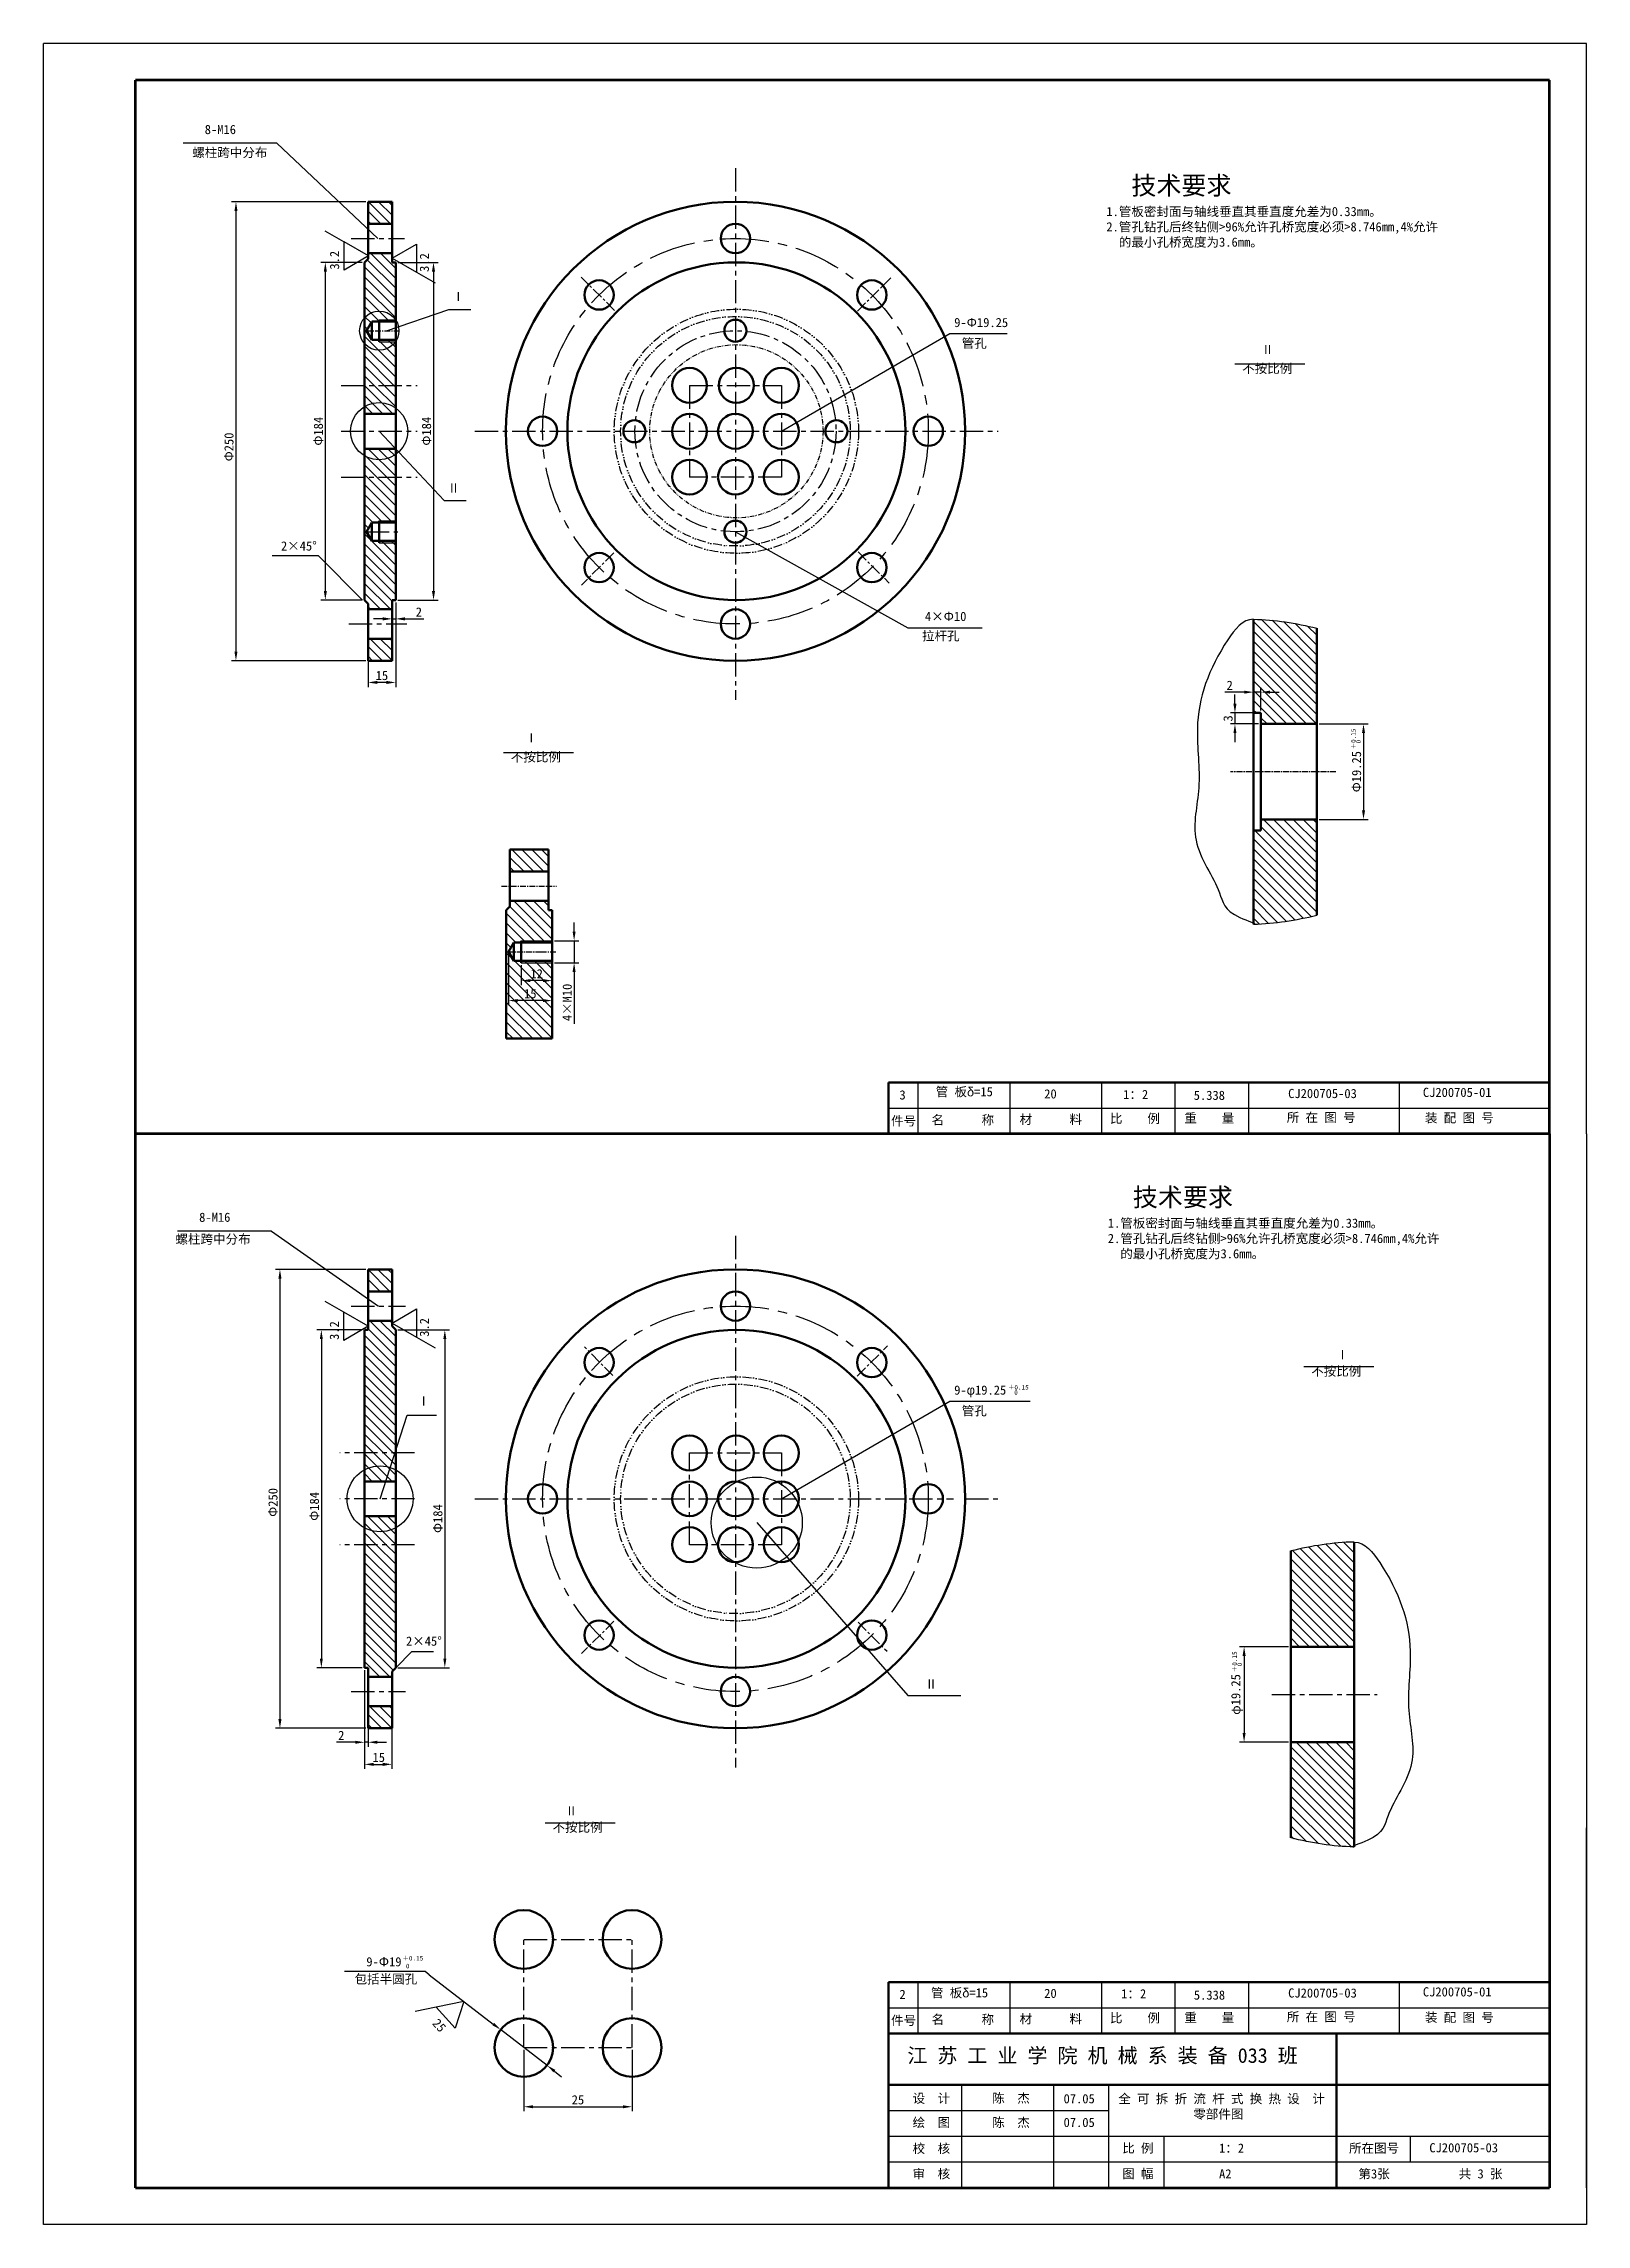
# Model space of a CAD drawing. Header units: millimetres. Extents: x 3555 to 4395, y -770 to -176.
# Drawn here: x 3555 to 3975, y -770 to -176 of the extents above; entities that cross this region are included whole.
import ezdxf

# ---------------------------------------------------------------- set-up
doc = ezdxf.new("R2010")
doc.units = ezdxf.units.MM
doc.linetypes.add('ACAD_ISO12W100', pattern=[21, 12, -3, 0, -3, 0, -3])
doc.linetypes.add('CENTER', pattern=[50.8, 31.75, -6.35, 6.35, -6.35])
for name, color, linetype in [('中心线', 5, 'CENTER'), ('剖面线', 3, 'Continuous'), ('双点画', 183, 'ACAD_ISO12W100'), ('图层1', 7, 'Continuous'), ('标注', 2, 'Continuous'), ('细实线', 212, 'Continuous')]:
    doc.layers.add(name, color=color, linetype=linetype)
for name, color, linetype, lineweight in [('外矿现', 71, 'Continuous', 100), ('粗实线', 4, 'Continuous', 50), ('轮廓线', 1, 'Continuous', 50)]:
    doc.layers.add(name, color=color, linetype=linetype, lineweight=lineweight)
doc.styles.get("Standard").update_dxf_attribs({"font": 'SimSun.ttf'})
doc.dimstyles.new('ISO-25', dxfattribs={"dimtxt": 2.5, "dimasz": 2.5, "dimexe": 1.25, "dimexo": 0.625, "dimtad": 1, "dimtxsty": 'Standard', "dimcen": 2.5, "dimadec": 0, "dimazin": 0, "dimtfac": 1, "dimtmove": 0, "dimatfit": 3, "dimfxl": 0, "dimarcsym": 0})

msp = doc.modelspace()

# ---------------------------------------------------------------- texts
at = {"layer": '标注', "ltscale": 0.2, "attachment_point": 1}
for s, insert, char_height, width in [('{\\fSimSun|b0|i0|c134|p2;8-M16}', (3598.429, -197.916), 2.5, 39.51934), ('           {\\fSimSun|b0|i0|c134|p2;螺柱跨中分布}', (3576.323, -204.19), 2.5, 57.02222), ('  技术要求\\P{\\H0.5x;1.管板密封面与轴线垂直其垂直度允差为0.33mm。\\P2.管孔钻孔后终钻侧>96%允许孔桥宽度必须>8.746mm,4%允许\\P  的最小孔桥宽度为3.6mm。}', (3843.89, -211.917), 5, 138.4201), ('{\\fSimSun|b0|i0|c134|p2;\u3000\u3000Ⅰ}', (3658.933, -243.414), 2.5, 33.58), ('9-{\\fArial|b0|i0|c161|p32;Φ}19.25', (3802.463, -250.486), 2.5, 23.93333), ('{\\fSimSun|b0|i0|c134|p2; 管孔}', (3802.816, -256.13), 2.5, 23.93333), ('{\\fSimSun|b0|i0|c134|p2;  Ⅱ}', (3661.084, -295.574), 2.5, 33.58), ('2×45°', (3619.183, -311.354), 2.5, 12.25362), (' 4×{\\fArial|b0|i0|c161|p32;Φ}10', (3792.801, -330.545), 2.5, 15.4537), ('{\\fSimSun|b0|i0|c134|p2;拉杆孔}', (3793.702, -335.832), 2.5, 15.4537), ('{\\fSimSun|b0|i0|c134|p2;\u3000\u3000Ⅰ}', (3678.81, -363.597), 2.5, 15.4537), ('{\\fSimSun|b0|i0|c134|p2;不按比例}', (3681.761, -368.829), 2.5, 15.4537), ('{\\fSimSun|b0|i0|c134|p2; 3}', (3785.859, -460.871), 2.5, 5.4871), ('{\\fSimSun|b0|i0|c134|p2;管 板\\fArial|b0|i0|c161|p32;δ\\fSimSun|b0|i0|c134|p2;=15}', (3797.429, -460.01), 2.5, 19.55797), ('{\\fSimSun|b0|i0|c134|p2;    20}', (3820.164, -460.591), 2.5, 19.55797), ('{\\fSimSun|b0|i0|c134|p2;1：2}', (3848.469, -460.763), 2.5, 19.55797), ('{\\fSimSun|b0|i0|c134|p2;5.338}', (3867.676, -460.983), 2.5, 19.55797), ('   CJ200705-03', (3888.278, -460.49), 2.5, 28.55729), ('{\\fSimSun|b0|i0|c134|p2; CJ200705-01}', (3928.36, -460.186), 2.5, 28.55729), ('{\\fSimSun|b0|i0|c134|p2;件号}', (3785.287, -467.96), 2.5, 19.55797), ('{\\fSimSun|b0|i0|c134|p2; 名      称}', (3794.602, -467.688), 2.5, 19.55797), ('{\\fSimSun|b0|i0|c134|p2;材      料}', (3820.251, -467.536), 2.5, 19.55797), ('{\\fSimSun|b0|i0|c134|p2;比    例}', (3844.871, -467.287), 2.5, 19.55797), ('{\\fSimSun|b0|i0|c134|p2;重    量}', (3865.106, -467.178), 2.5, 19.55797), ('{\\fSimSun|b0|i0|c134|p2;    所 在 图 号}', (3886.205, -466.991), 2.5, 28.55729), ('{\\fSimSun|b0|i0|c134|p2;装 配 图 号}', (3930.631, -467.125), 2.5, 28.55729), ('  {\\fSimSun|b0|i0|c134|p2;技术要求\\P\\H0.5x;1.管板密封面与轴线垂直其垂直度允差为0.33mm。\\P2.管孔钻孔后终钻侧>96%允许孔桥宽度必须>8.746mm,4%允许\\P  的最小孔桥宽度为3.6mm。}', (3844.284, -487.47), 5, 138.4201), ('{\\fSimSun|b0|i0|c134|p2;8-M16}', (3596.908, -494.196), 2.5, 39.51934), ('           {\\fSimSun|b0|i0|c134|p2;螺柱跨中分布}', (3571.756, -500.147), 2.5, 57.02222), ('{\\fSimSun|b0|i0|c134|p2;\u3000\u3000Ⅰ}', (3899.655, -531.634), 2.5, 33.58), ('{\\fSimSun|b0|i0|c134|p2;不按比例}', (3899.655, -536.134), 2.5, 17.699), ('Ⅰ', (3656.305, -544.238), 2.5, 14.90948), ('{\\fSimSun|b0|i0|c134|p2;9-\\fArial|b0|i0|c161|p32;φ\\fSimSun|b0|i0|c134|p2;19.25}', (3802.463, -541.274), 2.5, 23.93333), ('{\\fSimSun|b0|i0|c134|p2;\\H0.5x;＋0.15}', (3817.101, -541.122), 2.5, 8.67778), ('{\\fSimSun|b0|i0|c134|p2; 0}', (3817.831, -542.511), 1.25, 4.93388), ('{\\fSimSun|b0|i0|c134|p2; 管孔}', (3802.816, -546.918), 2.5, 14.57778), ('2×45°', (3653.221, -609.661), 2.5, 12.25362), ('{\\fSimSun|b0|i0|c134|p2; Ⅱ}', (3792.801, -621.333), 2.5, 14.57778), ('{\\fSimSun|b0|i0|c134|p2;  Ⅱ}', (3693.123, -655.87), 2.5, 33.58), ('{\\fSimSun|b0|i0|c134|p2;不按比例}', (3693.123, -660.37), 2.5, 17.699), ('9-{\\fArial|b0|i0|c161|p32;Φ}19', (3642.42, -696.993), 2.5, 31.40715), ('{\\fSimSun|b0|i0|c134|p2;\\H0.5x;＋0.15}', (3652.273, -696.64), 2.5, 8.67778), ('{\\fSimSun|b0|i0|c134|p2; 0}', (3652.228, -698.77), 1.25, 4.93388), ('{\\fSimSun|b0|i0|c134|p2;包括半圆孔}', (3639.222, -701.681), 2.5, 28.56119), ('{\\fSimSun|b0|i0|c134|p2; 2}', (3785.859, -705.871), 2.5, 5.4871), ('{\\fSimSun|b0|i0|c134|p2;管 板\\fArial|b0|i0|c161|p32;δ\\fSimSun|b0|i0|c134|p2;=15}', (3796.141, -705.438), 2.5, 19.55797), ('{\\fSimSun|b0|i0|c134|p2;    20}', (3820.164, -705.591), 2.5, 19.46255), ('{\\fSimSun|b0|i0|c134|p2;1：2}', (3847.924, -705.715), 2.5, 19.46255), ('{\\fSimSun|b0|i0|c134|p2;5.338}', (3867.716, -706.059), 2.5, 19.46255), ('{\\fSimSun|b0|i0|c134|p2;   CJ200705-03}', (3888.278, -705.49), 2.5, 28.55729), ('{\\fSimSun|b0|i0|c134|p2; CJ200705-01}', (3928.36, -705.186), 2.5, 32.34526), ('{\\fSimSun|b0|i0|c134|p2;件号}', (3785.287, -712.96), 2.5, 10.06667), ('{\\fSimSun|b0|i0|c134|p2; 名      称}', (3794.602, -712.688), 2.5, 20.22861), ('{\\fSimSun|b0|i0|c134|p2;材      料}', (3820.251, -712.536), 2.5, 19.897), ('{\\fSimSun|b0|i0|c134|p2;比    例}', (3844.871, -712.287), 2.5, 19.46255), ('{\\fSimSun|b0|i0|c134|p2;重    量}', (3865.106, -712.178), 2.5, 19.46255), ('{\\fSimSun|b0|i0|c134|p2;    所 在 图 号}', (3886.205, -711.991), 2.5, 28.55729), ('{\\fSimSun|b0|i0|c134|p2;装 配 图 号}', (3930.631, -712.125), 2.5, 28.86012), ('{\\fSimSun|b0|i0|c134|p2; CJ200705-03}', (3930.117, -747.648), 2.5, 31.61444)]:
    msp.add_mtext(s, dxfattribs=dict(at, insert=insert, char_height=char_height, width=width))
for s, insert, char_height, width, rotation in [('3.2', (3632.509, -237.329), 2.5, 18.12222, 90), ('3.2', (3656.965, -237.954), 2.5, 14.57778, 90), ('{\\fSimSun|b0|i0|c134|p2;\\H0.5x;＋0.15}', (3910.51, -367.999), 2.5, 8.67778, 90), ('{\\fSimSun|b0|i0|c134|p2; 0}', (3911.892, -367.38), 1.25, 4.93388, 90), ('3.2', (3632.441, -528.862), 2.5, 18.12222, 90), ('3.2', (3656.965, -528.01), 2.5, 14.57778, 90), ('{\\fSimSun|b0|i0|c134|p2;\\H0.5x;＋0.15}', (3878.167, -619.351), 2.5, 8.67778, 90), ('{\\fSimSun|b0|i0|c134|p2; 0}', (3879.549, -618.731), 1.25, 4.93388, 90), ('{\\fSimSun|b0|i0|c134|p2;25}', (3662.076, -713.472), 2.5, 5.38912, 312)]:
    msp.add_mtext(s, dxfattribs=dict(at, insert=insert, char_height=char_height, width=width, rotation=rotation))
at = {"layer": '标注', "char_height": 2.5, "attachment_point": 1}
for s, insert, width in [('{\\fSimSun|b0|i0|c134|p2;  Ⅱ}', (3882.693, -257.827), 33.58), ('{\\fSimSun|b0|i0|c134|p2;不按比例}', (3880.864, -263.015), 17.699), ('{\\fSimSun|b0|i0|c134|p2;\\H1.6x;江 苏 工 业 学 院 机 械 系 装 备 033 班    }', (3789.705, -721.773), 116.12963), ('{\\fSimSun|b0|i0|c134|p2;设  计}', (3791.148, -734.178), 20), ('{\\fSimSun|b0|i0|c134|p2;陈  杰}', (3812.822, -734.127), 25), ('{\\fSimSun|b0|i0|c134|p2;07.05}', (3832.244, -734.293), 15), ('{\\fSimSun|b0|i0|c134|p2;全 可 拆 折 流 杆 式 换 热 设  计 \\P            零部件图}', (3847.15, -734.293), 59.42006), ('{\\fSimSun|b0|i0|c134|p2;绘  图}', (3791.148, -740.754), 15.67778), ('{\\fSimSun|b0|i0|c134|p2;陈  杰}', (3812.822, -740.753), 13.601), ('{\\fSimSun|b0|i0|c134|p2;07.05}', (3832.244, -740.753), 9.524), ('{\\fSimSun|b0|i0|c134|p2;校  核}', (3791.148, -747.842), 25.79167), ('{\\fSimSun|b0|i0|c134|p2;比 例}', (3848.212, -747.753), 8.96), ('{\\fSimSun|b0|i0|c134|p2;1：2}', (3874.57, -747.753), 20.61894), ('{\\fSimSun|b0|i0|c134|p2; 所在图号}', (3908.249, -747.753), 18.32106), ('{\\fSimSun|b0|i0|c134|p2;审  核}', (3791.148, -754.754), 10.883), ('{\\fSimSun|b0|i0|c134|p2;图 幅}', (3848.212, -754.687), 15.2549), ('{\\fSimSun|b0|i0|c134|p2; 第3张}', (3910.81, -754.753), 14.176), ('A2', (3874.57, -754.753), 11.93294), ('{\\fSimSun|b0|i0|c134|p2;共 3 张}', (3939.813, -754.753), 16.53)]:
    msp.add_mtext(s, dxfattribs=dict(at, insert=insert, width=width))

# ---------------------------------------------------------------- blocks, each defined once
blk = doc.blocks.new('*D27')
at = {"layer": 'Defpoints', "color": 0, "ltscale": 0.1}
for p in [(3641.91, -526.15), (3630.18, -618.15), (3641.91, -618.15)]:
    blk.add_point(p, dxfattribs=at)
at = {"layer": '标注', "color": 0, "lineweight": -2, "ltscale": 0.1}
for p, q in [((3641.29, -526.15), (3628.93, -526.15)), ((3630.18, -528.65), (3630.18, -615.65)), ((3641.29, -618.15), (3628.93, -618.15))]:
    blk.add_line(p, q, dxfattribs=at)
at = {"layer": '标注', "color": 0, "ltscale": 0.1}
for points in [[(3629.76, -528.65), (3630.59, -528.65), (3630.18, -526.15)], [(3629.76, -615.65), (3630.59, -615.65), (3630.18, -618.15)]]:
    blk.add_solid(points, dxfattribs=at)
at = {"layer": '标注', "color": 0, "ltscale": 0.1, "insert": (3628.3, -574.21), "char_height": 2.5, "attachment_point": 5, "rotation": 90}
blk.add_mtext('Φ184', dxfattribs=at)
blk = doc.blocks.new('*D28')
at = {"layer": 'Defpoints', "color": 0, "ltscale": 0.1}
for p in [(3642.91, -509.65), (3618.9, -634.65), (3642.91, -634.65)]:
    blk.add_point(p, dxfattribs=at)
at = {"layer": '标注', "color": 0, "lineweight": -2, "ltscale": 0.1}
for p, q in [((3642.29, -509.65), (3617.65, -509.65)), ((3618.9, -512.15), (3618.9, -632.15)), ((3642.29, -634.65), (3617.65, -634.65))]:
    blk.add_line(p, q, dxfattribs=at)
at = {"layer": '标注', "color": 0, "ltscale": 0.1}
for points in [[(3618.49, -512.15), (3619.32, -512.15), (3618.9, -509.65)], [(3618.49, -632.15), (3619.32, -632.15), (3618.9, -634.65)]]:
    blk.add_solid(points, dxfattribs=at)
at = {"layer": '标注', "color": 0, "ltscale": 0.1, "insert": (3617.03, -573.12), "char_height": 2.5, "attachment_point": 5, "rotation": 90}
blk.add_mtext('Φ250', dxfattribs=at)
blk = doc.blocks.new('*D29')
at = {"layer": 'Defpoints', "color": 0, "ltscale": 0.1}
for p in [(3650.41, -526.15), (3650.41, -618.15), (3663.79, -618.15)]:
    blk.add_point(p, dxfattribs=at)
at = {"layer": '标注', "color": 0, "lineweight": -2, "ltscale": 0.1}
for p, q in [((3651.04, -526.15), (3665.04, -526.15)), ((3663.79, -528.65), (3663.79, -615.65)), ((3651.04, -618.15), (3665.04, -618.15))]:
    blk.add_line(p, q, dxfattribs=at)
at = {"layer": '标注', "color": 0, "ltscale": 0.1}
for points in [[(3663.38, -528.65), (3664.21, -528.65), (3663.79, -526.15)], [(3663.38, -615.65), (3664.21, -615.65), (3663.79, -618.15)]]:
    blk.add_solid(points, dxfattribs=at)
at = {"layer": '标注', "color": 0, "ltscale": 0.1, "insert": (3661.92, -577.54), "char_height": 2.5, "attachment_point": 5, "rotation": 90}
blk.add_mtext('Φ184', dxfattribs=at)
blk = doc.blocks.new('*D35')
at = {"layer": 'Defpoints', "color": 0, "ltscale": 0.1}
for p in [(3641.91, -618.15), (3642.91, -618.15), (3641.91, -638.45)]:
    blk.add_point(p, dxfattribs=at)
at = {"layer": '标注', "color": 0, "lineweight": -2, "ltscale": 0.1}
for p, q in [((3641.91, -618.77), (3641.91, -639.7)), ((3642.91, -618.77), (3642.91, -639.7)), ((3639.41, -638.45), (3634.29, -638.45)), ((3642.91, -638.45), (3641.91, -638.45)), ((3645.41, -638.45), (3647.91, -638.45))]:
    blk.add_line(p, q, dxfattribs=at)
at = {"layer": '标注', "color": 0, "ltscale": 0.1}
for points in [[(3639.41, -638.04), (3639.41, -638.87), (3641.91, -638.45)], [(3645.41, -638.04), (3645.41, -638.87), (3642.91, -638.45)]]:
    blk.add_solid(points, dxfattribs=at)
at = {"layer": '标注', "color": 0, "ltscale": 0.1, "insert": (3635.6, -636.58), "char_height": 2.5, "attachment_point": 5}
blk.add_mtext('2', dxfattribs=at)
blk = doc.blocks.new('*D36')
at = {"layer": 'Defpoints', "color": 0, "ltscale": 0.1}
for p in [(3894.11, -612.43), (3881.39, -638.43), (3894.11, -638.43)]:
    blk.add_point(p, dxfattribs=at)
at = {"layer": '标注', "color": 0, "lineweight": -2, "ltscale": 0.1}
for p, q in [((3893.48, -612.43), (3880.14, -612.43)), ((3881.39, -614.93), (3881.39, -635.93)), ((3893.48, -638.43), (3880.14, -638.43))]:
    blk.add_line(p, q, dxfattribs=at)
at = {"layer": '标注', "color": 0, "ltscale": 0.1}
for points in [[(3880.98, -614.93), (3881.81, -614.93), (3881.39, -612.43)], [(3880.98, -635.93), (3881.81, -635.93), (3881.39, -638.43)]]:
    blk.add_solid(points, dxfattribs=at)
at = {"layer": '标注', "color": 0, "ltscale": 0.1, "insert": (3879.47, -625.43), "char_height": 2.5, "attachment_point": 5, "rotation": 90}
blk.add_mtext('φ19.25', dxfattribs=at)
blk = doc.blocks.new('*D37')
at = {"layer": 'Defpoints', "color": 0, "ltscale": 0.1}
for p in [(3642.91, -218.86), (3606.93, -343.86), (3642.91, -343.86)]:
    blk.add_point(p, dxfattribs=at)
at = {"layer": '标注', "color": 0, "lineweight": -2, "ltscale": 0.1}
for p, q in [((3642.29, -218.86), (3605.68, -218.86)), ((3606.93, -221.36), (3606.93, -341.36)), ((3642.29, -343.86), (3605.68, -343.86))]:
    blk.add_line(p, q, dxfattribs=at)
at = {"layer": '标注', "color": 0, "ltscale": 0.1}
for points in [[(3606.51, -221.36), (3607.34, -221.36), (3606.93, -218.86)], [(3606.51, -341.36), (3607.34, -341.36), (3606.93, -343.86)]]:
    blk.add_solid(points, dxfattribs=at)
at = {"layer": '标注', "color": 0, "ltscale": 0.1, "insert": (3605.05, -285.63), "char_height": 2.5, "attachment_point": 5, "rotation": 90}
blk.add_mtext('Φ250', dxfattribs=at)
blk = doc.blocks.new('*D38')
at = {"layer": 'Defpoints', "color": 0, "ltscale": 0.1}
for p in [(3641.91, -235.36), (3631.26, -327.36), (3641.91, -327.36)]:
    blk.add_point(p, dxfattribs=at)
at = {"layer": '标注', "color": 0, "lineweight": -2, "ltscale": 0.1}
for p, q in [((3641.29, -235.36), (3630.01, -235.36)), ((3631.26, -237.86), (3631.26, -324.86)), ((3641.29, -327.36), (3630.01, -327.36))]:
    blk.add_line(p, q, dxfattribs=at)
at = {"layer": '标注', "color": 0, "ltscale": 0.1}
for points in [[(3630.85, -237.86), (3631.68, -237.86), (3631.26, -235.36)], [(3630.85, -324.86), (3631.68, -324.86), (3631.26, -327.36)]]:
    blk.add_solid(points, dxfattribs=at)
at = {"layer": '标注', "color": 0, "ltscale": 0.1, "insert": (3629.39, -281.36), "char_height": 2.5, "attachment_point": 5, "rotation": 90}
blk.add_mtext('Φ184', dxfattribs=at)
blk = doc.blocks.new('*D39')
at = {"layer": 'Defpoints', "color": 0, "ltscale": 0.1}
for p in [(3650.41, -235.36), (3650.41, -327.36), (3660.71, -327.36)]:
    blk.add_point(p, dxfattribs=at)
at = {"layer": '标注', "color": 0, "lineweight": -2, "ltscale": 0.1}
for p, q in [((3651.04, -235.36), (3661.96, -235.36)), ((3660.71, -237.86), (3660.71, -324.86)), ((3651.04, -327.36), (3661.96, -327.36))]:
    blk.add_line(p, q, dxfattribs=at)
at = {"layer": '标注', "color": 0, "ltscale": 0.1}
for points in [[(3660.29, -237.86), (3661.13, -237.86), (3660.71, -235.36)], [(3660.29, -324.86), (3661.13, -324.86), (3660.71, -327.36)]]:
    blk.add_solid(points, dxfattribs=at)
at = {"layer": '标注', "color": 0, "ltscale": 0.1, "insert": (3658.84, -281.36), "char_height": 2.5, "attachment_point": 5, "rotation": 90}
blk.add_mtext('Φ184', dxfattribs=at)
blk = doc.blocks.new('*D40')
at = {"layer": 'Defpoints', "color": 0, "ltscale": 0.1}
for p in [(3649.41, -327.36), (3650.41, -327.36), (3650.41, -332.46)]:
    blk.add_point(p, dxfattribs=at)
at = {"layer": '标注', "color": 0, "lineweight": -2, "ltscale": 0.1}
for p, q in [((3646.91, -332.46), (3644.41, -332.46)), ((3649.41, -327.98), (3649.41, -333.71)), ((3649.41, -332.46), (3650.41, -332.46)), ((3650.41, -327.98), (3650.41, -333.71)), ((3652.91, -332.46), (3658.04, -332.46))]:
    blk.add_line(p, q, dxfattribs=at)
at = {"layer": '标注', "color": 0, "ltscale": 0.1}
for points in [[(3646.91, -332.04), (3646.91, -332.88), (3649.41, -332.46)], [(3652.91, -332.04), (3652.91, -332.88), (3650.41, -332.46)]]:
    blk.add_solid(points, dxfattribs=at)
at = {"layer": '标注', "color": 0, "ltscale": 0.1, "insert": (3656.72, -330.59), "char_height": 2.5, "attachment_point": 5}
blk.add_mtext('2', dxfattribs=at)
blk = doc.blocks.new('*D41')
at = {"layer": 'Defpoints', "color": 0, "ltscale": 0.1}
for p in [(3684.56, -426.13), (3693.02, -426.13), (3684.56, -431)]:
    blk.add_point(p, dxfattribs=at)
at = {"layer": '标注', "color": 0, "lineweight": -2, "ltscale": 0.1}
for p, q in [((3684.56, -426.76), (3684.56, -432.25)), ((3693.02, -426.76), (3693.02, -432.25)), ((3690.52, -431), (3687.06, -431))]:
    blk.add_line(p, q, dxfattribs=at)
at = {"layer": '标注', "color": 0, "ltscale": 0.1}
for points in [[(3687.06, -430.58), (3687.06, -431.41), (3684.56, -431)], [(3690.52, -430.58), (3690.52, -431.41), (3693.02, -431)]]:
    blk.add_solid(points, dxfattribs=at)
at = {"layer": '标注', "color": 0, "ltscale": 0.1, "insert": (3688.79, -429.12), "char_height": 2.5, "attachment_point": 5}
blk.add_mtext('12', dxfattribs=at)
blk = doc.blocks.new('*D42')
at = {"layer": 'Defpoints', "color": 0, "ltscale": 0.1}
for p in [(3681.12, -423.13), (3693.02, -423.13), (3681.12, -436.43)]:
    blk.add_point(p, dxfattribs=at)
at = {"layer": '标注', "color": 0, "lineweight": -2, "ltscale": 0.1}
for p, q in [((3681.12, -423.76), (3681.12, -437.68)), ((3693.02, -423.76), (3693.02, -437.68)), ((3690.52, -436.43), (3683.62, -436.43))]:
    blk.add_line(p, q, dxfattribs=at)
at = {"layer": '标注', "color": 0, "ltscale": 0.1}
for points in [[(3683.62, -436.01), (3683.62, -436.84), (3681.12, -436.43)], [(3690.52, -436.01), (3690.52, -436.84), (3693.02, -436.43)]]:
    blk.add_solid(points, dxfattribs=at)
at = {"layer": '标注', "color": 0, "ltscale": 0.1, "insert": (3687.07, -434.55), "char_height": 2.5, "attachment_point": 5}
blk.add_mtext('15', dxfattribs=at)
blk = doc.blocks.new('*D43')
at = {"layer": 'Defpoints', "color": 0, "ltscale": 0.1}
for p in [(3693.02, -420.13), (3693.02, -426.13), (3698.99, -426.13)]:
    blk.add_point(p, dxfattribs=at)
at = {"layer": '标注', "color": 0, "lineweight": -2, "ltscale": 0.1}
for p, q in [((3698.99, -417.63), (3698.99, -415.13)), ((3693.65, -420.13), (3700.24, -420.13)), ((3698.99, -420.13), (3698.99, -426.13)), ((3693.65, -426.13), (3700.24, -426.13)), ((3698.99, -428.63), (3698.99, -442.74))]:
    blk.add_line(p, q, dxfattribs=at)
at = {"layer": '标注', "color": 0, "ltscale": 0.1}
for points in [[(3698.57, -417.63), (3699.4, -417.63), (3698.99, -420.13)], [(3698.57, -428.63), (3699.4, -428.63), (3698.99, -426.13)]]:
    blk.add_solid(points, dxfattribs=at)
at = {"layer": '标注', "color": 0, "ltscale": 0.1, "insert": (3697.11, -436.94), "char_height": 2.5, "attachment_point": 5, "rotation": 90}
blk.add_mtext('4×M10', dxfattribs=at)
blk = doc.blocks.new('*D50')
at = {"layer": 'Defpoints', "color": 0, "ltscale": 0.1}
for p in [(3883.93, -352.42), (3883.93, -358.08), (3885.93, -358.08)]:
    blk.add_point(p, dxfattribs=at)
at = {"layer": '标注', "color": 0, "lineweight": -2, "ltscale": 0.1}
for p, q in [((3881.43, -352.42), (3876.16, -352.42)), ((3883.93, -357.46), (3883.93, -351.17)), ((3885.93, -352.42), (3883.93, -352.42)), ((3885.93, -357.46), (3885.93, -351.17)), ((3888.43, -352.42), (3890.93, -352.42))]:
    blk.add_line(p, q, dxfattribs=at)
at = {"layer": '标注', "color": 0, "ltscale": 0.1}
for points in [[(3881.43, -352.01), (3881.43, -352.84), (3883.93, -352.42)], [(3888.43, -352.01), (3888.43, -352.84), (3885.93, -352.42)]]:
    blk.add_solid(points, dxfattribs=at)
at = {"layer": '标注', "color": 0, "ltscale": 0.1, "insert": (3877.47, -350.55), "char_height": 2.5, "attachment_point": 5}
blk.add_mtext('2', dxfattribs=at)
blk = doc.blocks.new('*D51')
at = {"layer": 'Defpoints', "color": 0, "ltscale": 0.1}
for p in [(3901.18, -361.08), (3901.18, -387.08), (3913.9, -387.08)]:
    blk.add_point(p, dxfattribs=at)
at = {"layer": '标注', "color": 0, "lineweight": -2, "ltscale": 0.1}
for p, q in [((3901.81, -361.08), (3915.15, -361.08)), ((3913.9, -363.58), (3913.9, -384.58)), ((3901.81, -387.08), (3915.15, -387.08))]:
    blk.add_line(p, q, dxfattribs=at)
at = {"layer": '标注', "color": 0, "ltscale": 0.1}
for points in [[(3913.48, -363.58), (3914.32, -363.58), (3913.9, -361.08)], [(3913.48, -384.58), (3914.32, -384.58), (3913.9, -387.08)]]:
    blk.add_solid(points, dxfattribs=at)
at = {"layer": '标注', "color": 0, "ltscale": 0.1, "insert": (3912.03, -374.08), "char_height": 2.5, "attachment_point": 5, "rotation": 90}
blk.add_mtext('Φ19.25', dxfattribs=at)
blk = doc.blocks.new('*D52')
at = {"layer": 'Defpoints', "color": 0, "ltscale": 0.1}
for p in [(3878.9, -361.08), (3885.93, -358.08), (3885.93, -361.08)]:
    blk.add_point(p, dxfattribs=at)
at = {"layer": '标注', "color": 0, "lineweight": -2, "ltscale": 0.1}
for p, q in [((3878.9, -355.58), (3878.9, -353.08)), ((3885.31, -358.08), (3877.65, -358.08)), ((3885.31, -361.08), (3877.65, -361.08)), ((3878.9, -358.08), (3878.9, -361.08)), ((3878.9, -363.58), (3878.9, -366.08))]:
    blk.add_line(p, q, dxfattribs=at)
at = {"layer": '标注', "color": 0, "ltscale": 0.1}
for points in [[(3878.48, -355.58), (3879.31, -355.58), (3878.9, -358.08)], [(3878.48, -363.58), (3879.31, -363.58), (3878.9, -361.08)]]:
    blk.add_solid(points, dxfattribs=at)
at = {"layer": '标注', "color": 0, "ltscale": 0.1, "insert": (3877.02, -359.58), "char_height": 2.5, "attachment_point": 5, "rotation": 90}
blk.add_mtext('3', dxfattribs=at)
blk = doc.blocks.new('*D55')
at = {"layer": 'Defpoints', "color": 0, "ltscale": 0.1}
for p in [(3685.3, -721.61), (3714.76, -721.61), (3714.76, -737.73)]:
    blk.add_point(p, dxfattribs=at)
at = {"layer": '标注', "color": 0, "lineweight": -2, "ltscale": 0.1}
for p, q in [((3685.3, -722.23), (3685.3, -738.98)), ((3714.76, -722.23), (3714.76, -738.98)), ((3687.8, -737.73), (3712.26, -737.73))]:
    blk.add_line(p, q, dxfattribs=at)
at = {"layer": '标注', "color": 0, "ltscale": 0.1}
for points in [[(3687.8, -737.32), (3687.8, -738.15), (3685.3, -737.73)], [(3712.26, -737.32), (3712.26, -738.15), (3714.76, -737.73)]]:
    blk.add_solid(points, dxfattribs=at)
at = {"layer": '标注', "color": 0, "ltscale": 0.1, "insert": (3700.03, -735.86), "char_height": 2.5, "attachment_point": 5}
blk.add_mtext('25', dxfattribs=at)
blk = doc.blocks.new('*D56')
at = {"layer": 'Defpoints', "color": 0, "ltscale": 0.1}
for p in [(3678.96, -716.73), (3691.64, -726.49)]:
    blk.add_point(p, dxfattribs=at)
at = {"layer": '标注', "color": 0, "lineweight": -2, "ltscale": 0.1}
for p, q in [((3659.57, -701.8), (3676.98, -715.2)), ((3691.64, -726.49), (3678.96, -716.73)), ((3693.62, -728.01), (3695.6, -729.54))]:
    blk.add_line(p, q, dxfattribs=at)
at = {"layer": '标注', "color": 0, "ltscale": 0.1}
for points in [[(3677.23, -714.87), (3676.73, -715.53), (3678.96, -716.73)], [(3693.88, -727.68), (3693.37, -728.34), (3691.64, -726.49)]]:
    blk.add_solid(points, dxfattribs=at)
blk = doc.blocks.new('*D61')
at = {"layer": 'Defpoints', "color": 0, "ltscale": 0.1}
for p in [(3641.91, -618.15), (3649.41, -620.65), (3649.41, -644.47)]:
    blk.add_point(p, dxfattribs=at)
at = {"layer": '标注', "color": 0, "lineweight": -2, "ltscale": 0.1}
for p, q in [((3641.91, -618.77), (3641.91, -645.72)), ((3649.41, -621.27), (3649.41, -645.72)), ((3644.41, -644.47), (3646.91, -644.47))]:
    blk.add_line(p, q, dxfattribs=at)
at = {"layer": '标注', "color": 0, "ltscale": 0.1}
for points in [[(3644.41, -644.05), (3644.41, -644.89), (3641.91, -644.47)], [(3646.91, -644.05), (3646.91, -644.89), (3649.41, -644.47)]]:
    blk.add_solid(points, dxfattribs=at)
at = {"layer": '标注', "color": 0, "ltscale": 0.1, "insert": (3645.8, -642.59), "char_height": 2.5, "attachment_point": 5}
blk.add_mtext('15', dxfattribs=at)
blk = doc.blocks.new('*D62')
at = {"layer": 'Defpoints', "color": 0, "ltscale": 0.1}
for p in [(3642.91, -328.36), (3650.41, -327.36), (3642.91, -349.78)]:
    blk.add_point(p, dxfattribs=at)
at = {"layer": '标注', "color": 0, "lineweight": -2, "ltscale": 0.1}
for p, q in [((3642.91, -328.98), (3642.91, -351.03)), ((3650.41, -327.98), (3650.41, -351.03)), ((3647.91, -349.78), (3645.41, -349.78))]:
    blk.add_line(p, q, dxfattribs=at)
at = {"layer": '标注', "color": 0, "ltscale": 0.1}
for points in [[(3645.41, -349.36), (3645.41, -350.19), (3642.91, -349.78)], [(3647.91, -349.36), (3647.91, -350.19), (3650.41, -349.78)]]:
    blk.add_solid(points, dxfattribs=at)
at = {"layer": '标注', "color": 0, "ltscale": 0.1, "insert": (3646.66, -347.9), "char_height": 2.5, "attachment_point": 5}
blk.add_mtext('15', dxfattribs=at)

# ---------------------------------------------------------------- dimensions: what is measured, and where the dimension line sits
at = {"layer": '标注', "ltscale": 0.2}
dim = msp.add_linear_dim(base=(3606.928, -343.858), p1=(3642.912, -218.858), p2=(3642.912, -343.858), angle=90, text='Φ250', dimstyle='ISO-25', override={"dimtxt": 2.5, "dimtoh": 1}, dxfattribs=at)
dim.commit()
dim.dimension.update_dxf_attribs({"geometry": '*D37', "text_midpoint": (3606.928, -285.63), "dimtype": 160})
for base, p1, p2, picture, middle in [((3631.262, -327.358), (3641.912, -235.358), (3641.912, -327.358), '*D38', (3629.387, -281.358)), ((3660.71, -327.358), (3650.412, -235.358), (3650.412, -327.358), '*D39', (3658.835, -281.358))]:
    dim = msp.add_linear_dim(base=base, p1=p1, p2=p2, angle=90, text='Φ184', dimstyle='ISO-25', override={"dimtoh": 1}, dxfattribs=at)
    dim.commit()
    dim.dimension.update_dxf_attribs({"geometry": picture, "text_midpoint": middle})
at = {"layer": '标注', "ltscale": 0.1}
dim = msp.add_linear_dim(base=(3642.912, -349.775), p1=(3650.412, -327.358), p2=(3642.912, -328.358), text='15', dimstyle='ISO-25', dxfattribs=at)
dim.commit()
dim.dimension.update_dxf_attribs({"geometry": '*D62', "text_midpoint": (3646.662, -347.9)})
at = {"layer": '标注', "ltscale": 0.2}
dim = msp.add_linear_dim(base=(3650.412, -332.46), p1=(3649.412, -327.358), p2=(3650.412, -327.358), text='2', dimstyle='ISO-25', override={"dimtoh": 1}, dxfattribs=at)
dim.commit()
dim.dimension.update_dxf_attribs({"geometry": '*D40', "text_midpoint": (3656.725, -330.585)})
dim = msp.add_linear_dim(base=(3883.931, -352.422), p1=(3885.931, -358.082), p2=(3883.931, -358.082), angle=180, dimstyle='ISO-25', dxfattribs=at)
dim.commit()
dim.dimension.update_dxf_attribs({"geometry": '*D50', "text_midpoint": (3877.473, -352.422), "dimtype": 160})
dim = msp.add_linear_dim(base=(3878.896, -361.082), p1=(3885.931, -358.082), p2=(3885.931, -361.082), angle=90, dimstyle='ISO-25', dxfattribs=at)
dim.commit()
dim.dimension.update_dxf_attribs({"geometry": '*D52', "text_midpoint": (3877.021, -359.582)})
for base, p1, p2, text, picture, middle in [((3913.9, -387.082), (3901.183, -361.082), (3901.183, -387.082), 'Φ19.25', '*D51', (3912.025, -374.082)), ((3881.392, -638.434), (3894.109, -612.434), (3894.109, -638.434), 'φ19.25', '*D36', (3879.469, -625.434))]:
    dim = msp.add_linear_dim(base=base, p1=p1, p2=p2, angle=90, text=text, dimstyle='ISO-25', dxfattribs=at)
    dim.commit()
    dim.dimension.update_dxf_attribs({"geometry": picture, "text_midpoint": middle})
for base, p1, p2, text, picture, middle in [((3698.988, -426.131), (3693.024, -420.131), (3693.024, -426.131), '4×M10', '*D43', (3698.988, -436.936)), ((3618.903, -634.646), (3642.912, -509.646), (3642.912, -634.646), 'Φ250', '*D28', (3618.903, -573.118)), ((3630.177, -618.146), (3641.912, -526.146), (3641.912, -618.146), 'Φ184', '*D27', (3630.177, -574.209)), ((3663.794, -618.146), (3650.412, -526.146), (3650.412, -618.146), 'Φ184', '*D29', (3663.794, -577.537))]:
    dim = msp.add_linear_dim(base=base, p1=p1, p2=p2, angle=90, text=text, dimstyle='ISO-25', dxfattribs=at)
    dim.commit()
    dim.dimension.update_dxf_attribs({"geometry": picture, "text_midpoint": middle, "dimtype": 160})
for base, p1, p2, text, picture, middle in [((3681.116, -436.426), (3693.024, -423.131), (3681.116, -423.131), '15', '*D42', (3687.07, -434.551)), ((3641.912, -638.452), (3642.912, -618.146), (3641.912, -618.146), '2', '*D35', (3635.6, -636.577)), ((3714.764, -737.734), (3685.301, -721.609), (3714.764, -721.609), '25', '*D55', (3700.032, -735.859))]:
    dim = msp.add_linear_dim(base=base, p1=p1, p2=p2, text=text, dimstyle='ISO-25', dxfattribs=at)
    dim.commit()
    dim.dimension.update_dxf_attribs({"geometry": picture, "text_midpoint": middle})
dim = msp.add_linear_dim(base=(3684.559, -430.996), p1=(3693.024, -426.131), p2=(3684.559, -426.131), text='12', dimstyle='ISO-25', dxfattribs=at)
dim.commit()
dim.dimension.update_dxf_attribs({"geometry": '*D41', "text_midpoint": (3688.792, -430.996), "dimtype": 160})
at = {"layer": '标注', "ltscale": 0.1}
dim = msp.add_linear_dim(base=(3649.412, -644.469), p1=(3641.912, -618.146), p2=(3649.412, -620.646), text='15', dimstyle='ISO-25', dxfattribs=at)
dim.commit()
dim.dimension.update_dxf_attribs({"geometry": '*D61', "text_midpoint": (3645.798, -644.469), "dimtype": 160})
at = {"layer": '标注', "ltscale": 0.2}
dim = msp.add_diameter_dim_2p(p1=(3691.64, -726.489), p2=(3678.961, -716.729), text='    ', dimstyle='ISO-25', dxfattribs=at)
dim.commit()
dim.dimension.update_dxf_attribs({"geometry": '*D56', "text_midpoint": (3662.88, -704.352), "dimtype": 163})

# ---------------------------------------------------------------- hatches: boundary and pattern name
at = {"layer": '剖面线', "ltscale": 0.2}
h = msp.add_hatch(dxfattribs=at)
h.set_pattern_fill('ANSI31', color=256, scale=0.6, angle=90, style=0)
h.paths.add_polyline_path([(3649.412, -224.858), (3649.412, -218.858), (3642.912, -218.858), (3642.912, -224.858)])
h.paths.add_polyline_path([(3650.412, -235.358), (3649.912, -235.358), (3649.412, -235.358), (3649.412, -232.858), (3642.912, -232.858), (3642.912, -233.581), (3642.98, -233.62), (3642.912, -233.659), (3642.912, -234.358), (3641.912, -235.358), (3641.912, -248.108), (3641.912, -268.858), (3650.412, -268.858), (3650.412, -267.358), (3650.412, -266.108), (3650.412, -265.608), (3650.412, -259.608), (3650.412, -259.108), (3650.412, -257.858), (3650.412, -256.966), (3645.948, -256.966), (3645.948, -256.466), (3643.948, -256.466), (3642.504, -253.966), (3643.948, -251.466), (3645.948, -251.466), (3645.948, -250.966), (3650.412, -250.966), (3650.412, -248.108), (3650.412, -247.608)])
h.paths.add_polyline_path([(3650.412, -251.466), (3650.412, -250.966), (3647.948, -250.966), (3647.948, -251.466)], flags=17)
h.paths.add_polyline_path([(3647.948, -256.966), (3647.448, -256.466), (3645.948, -256.466), (3645.948, -256.966)], flags=16)
h.paths.add_polyline_path([(3647.948, -256.966), (3647.948, -256.466), (3647.448, -256.466)], flags=16)
h.paths.add_polyline_path([(3650.412, -256.966), (3650.412, -256.466), (3647.948, -256.466), (3647.948, -256.966)], flags=17)
h = msp.add_hatch(dxfattribs=at)
h.set_pattern_fill('ANSI31', color=256, scale=0.6, angle=90, style=0)
h.paths.add_polyline_path([(3641.912, -268.858), (3641.912, -270.358), (3641.912, -276.608), (3650.412, -276.608), (3650.412, -270.358), (3650.412, -268.858)])
h = msp.add_hatch(dxfattribs=at)
h.set_pattern_fill('ANSI31', color=256, scale=0.6, angle=90, style=0)
h.paths.add_polyline_path([(3650.412, -286.108), (3641.912, -286.108), (3641.912, -291.358), (3641.912, -292.358), (3641.912, -293.858), (3650.412, -293.858), (3650.412, -292.358)])
h.paths.add_polyline_path([(3650.412, -293.858), (3641.912, -293.858), (3641.912, -314.608), (3641.912, -327.358), (3642.912, -328.358), (3642.912, -329.858), (3649.412, -329.858), (3649.412, -327.358), (3649.912, -327.358), (3650.412, -327.358), (3650.412, -315.108), (3650.412, -314.608), (3650.412, -311.738), (3645.948, -311.738), (3645.948, -311.238), (3643.948, -311.238), (3642.504, -308.738), (3643.948, -306.238), (3645.948, -306.238), (3645.948, -305.738), (3650.412, -305.738)])
h.paths.add_polyline_path([(3647.948, -305.738), (3645.948, -305.738), (3645.948, -306.238), (3647.448, -306.238)], flags=16)
h.paths.add_polyline_path([(3650.412, -305.738), (3647.948, -305.738), (3647.948, -306.238), (3650.412, -306.238)], flags=17)
h.paths.add_polyline_path([(3647.448, -311.238), (3645.948, -311.238), (3645.948, -311.738), (3647.948, -311.738)], flags=17)
h.paths.add_polyline_path([(3650.412, -311.238), (3647.948, -311.238), (3647.948, -311.738), (3650.412, -311.738)], flags=17)
h = msp.add_hatch(dxfattribs=at)
h.set_pattern_fill('ANSI31', color=256, scale=0.6, angle=90, style=0)
edge = h.paths.add_edge_path()
edge.add_spline(control_points=[(3883.931, -332.561), (3889.762, -332.659), (3895.496, -333.613), (3901.183, -334.992)], knot_values=[36.7847717, 36.7847717, 36.7847717, 36.7847717, 54.2888386, 54.2888386, 54.2888386, 54.2888386], degree=3, periodic=0)
edge.add_line((3901.183, -334.992), (3901.183, -361.082))
edge.add_line((3901.183, -361.082), (3885.931, -361.082))
edge.add_line((3885.931, -361.082), (3885.931, -360.082))
edge.add_line((3885.931, -360.082), (3885.931, -358.082))
edge.add_line((3885.931, -358.082), (3883.931, -358.082))
edge.add_line((3883.931, -358.082), (3883.931, -332.561))
edge = h.paths.add_edge_path()
edge.add_line((3883.931, -390.082), (3885.931, -390.082))
edge.add_line((3885.931, -390.082), (3885.931, -388.082))
edge.add_line((3885.931, -388.082), (3885.931, -387.082))
edge.add_line((3885.931, -387.082), (3901.183, -387.082))
edge.add_line((3901.183, -387.082), (3901.183, -413.172))
edge.add_spline(control_points=[(3901.183, -413.172), (3895.496, -414.552), (3889.762, -415.506), (3883.931, -415.604)], knot_values=[36.7847717, 36.7847717, 36.7847717, 36.7847717, 54.2888386, 54.2888386, 54.2888386, 54.2888386], degree=3, periodic=0)
edge.add_line((3883.931, -415.604), (3883.931, -390.082))
h = msp.add_hatch(dxfattribs=at)
h.set_pattern_fill('ANSI31', color=256, scale=0.6, angle=90, style=0)
h.paths.add_polyline_path([(3642.912, -337.858), (3642.912, -343.858), (3649.412, -343.858), (3649.412, -337.858)])
h = msp.add_hatch(dxfattribs=at)
h.set_pattern_fill('ANSI31', color=256, scale=0.6, angle=90, style=0)
h.paths.add_polyline_path([(3688.024, -401.283), (3692.024, -401.283), (3692.024, -395.283), (3681.524, -395.283), (3681.524, -401.283)])
h = msp.add_hatch(dxfattribs=at)
h.set_pattern_fill('ANSI31', color=256, scale=0.6, angle=90, style=0)
h.paths.add_polyline_path([(3681.524, -409.283), (3681.524, -410.783), (3680.524, -411.783), (3680.524, -424.533), (3680.524, -446.783), (3689.024, -446.783), (3691.024, -446.783), (3693.024, -446.783), (3693.024, -426.131), (3689.024, -426.131), (3684.559, -426.131), (3684.559, -425.631), (3682.559, -425.631), (3681.116, -423.131), (3682.559, -420.631), (3684.559, -420.631), (3684.559, -420.131), (3689.024, -420.131), (3693.024, -420.131), (3693.024, -411.783), (3692.024, -411.783), (3692.024, -409.283), (3690.024, -409.283), (3688.024, -409.283)])
h.paths.add_polyline_path([(3689.024, -420.631), (3693.024, -420.631), (3693.024, -420.131), (3689.024, -420.131), (3686.559, -420.131), (3686.559, -420.631)], flags=17)
h.paths.add_polyline_path([(3686.559, -426.131), (3686.059, -425.631), (3684.559, -425.631), (3684.559, -426.131)], flags=16)
h.paths.add_polyline_path([(3686.559, -426.131), (3686.559, -425.631), (3686.059, -425.631)], flags=16)
h.paths.add_polyline_path([(3686.559, -425.631), (3686.559, -426.131), (3689.024, -426.131), (3693.024, -426.131), (3693.024, -425.631), (3689.024, -425.631)], flags=17)
h = msp.add_hatch(dxfattribs=at)
h.set_pattern_fill('ANSI31', color=256, scale=0.6, angle=90, style=0)
h.paths.add_polyline_path([(3649.412, -515.646), (3649.412, -509.646), (3642.912, -509.646), (3642.912, -515.646)])
h = msp.add_hatch(dxfattribs=at)
h.set_pattern_fill('ANSI31', color=256, scale=0.6, angle=90, style=0)
h.paths.add_polyline_path([(3650.412, -526.146), (3649.412, -525.146), (3649.412, -523.646), (3642.912, -523.646), (3642.912, -526.146), (3641.912, -526.146), (3641.912, -538.396), (3641.912, -538.896), (3641.912, -559.646), (3650.412, -559.646), (3650.412, -538.896)])
h = msp.add_hatch(dxfattribs=at)
h.set_pattern_fill('ANSI31', color=256, scale=0.6, angle=90, style=0)
h.paths.add_polyline_path([(3650.412, -567.396), (3650.412, -561.146), (3650.412, -559.646), (3641.912, -559.646), (3641.912, -561.146), (3641.912, -567.396)])
h = msp.add_hatch(dxfattribs=at)
h.set_pattern_fill('ANSI31', color=256, scale=0.6, angle=90, style=0)
h.paths.add_polyline_path([(3650.412, -577.196, -0.3648036), (3641.912, -577.196), (3641.912, -583.146), (3641.912, -584.646), (3650.412, -584.646), (3650.412, -583.146)])
h.paths.add_polyline_path([(3650.412, -577.196), (3650.412, -576.896), (3641.912, -576.896), (3641.912, -577.196, 0.3648036)])
h = msp.add_hatch(dxfattribs=at)
h.set_pattern_fill('ANSI31', color=256, scale=0.6, angle=90, style=0)
h.paths.add_polyline_path([(3650.412, -584.646), (3641.912, -584.646), (3641.912, -605.396), (3641.912, -605.896), (3641.912, -618.146), (3642.412, -618.146), (3642.912, -618.146), (3642.912, -620.646), (3649.412, -620.646), (3649.412, -619.146), (3650.412, -618.146), (3650.412, -605.396)])
h = msp.add_hatch(dxfattribs=at)
h.set_pattern_fill('ANSI31', color=256, scale=0.6, angle=90, style=0)
edge = h.paths.add_edge_path()
edge.add_spline(control_points=[(3911.361, -583.912), (3905.53, -584.01), (3899.796, -584.964), (3894.109, -586.344)], knot_values=[36.7847717, 36.7847717, 36.7847717, 36.7847717, 54.2888386, 54.2888386, 54.2888386, 54.2888386], degree=3, periodic=0)
edge.add_line((3894.109, -586.344), (3894.109, -612.434))
edge.add_line((3894.109, -612.434), (3909.361, -612.434))
edge.add_line((3909.361, -612.434), (3911.361, -612.434))
edge.add_line((3911.361, -612.434), (3911.361, -609.434))
edge.add_line((3911.361, -609.434), (3911.361, -583.912))
h = msp.add_hatch(dxfattribs=at)
h.set_pattern_fill('ANSI31', color=256, scale=0.6, angle=90, style=0)
h.paths.add_polyline_path([(3642.912, -628.646), (3642.912, -634.646), (3649.412, -634.646), (3649.412, -628.646)])
h = msp.add_hatch(dxfattribs=at)
h.set_pattern_fill('ANSI31', color=256, scale=0.6, angle=90, style=0)
edge = h.paths.add_edge_path()
edge.add_line((3911.361, -641.434), (3911.361, -638.434))
edge.add_line((3911.361, -638.434), (3909.361, -638.434))
edge.add_line((3909.361, -638.434), (3894.109, -638.434))
edge.add_line((3894.109, -638.434), (3894.109, -664.524))
edge.add_spline(control_points=[(3894.109, -664.524), (3899.796, -665.903), (3905.53, -666.858), (3911.361, -666.955)], knot_values=[36.7847717, 36.7847717, 36.7847717, 36.7847717, 54.2888386, 54.2888386, 54.2888386, 54.2888386], degree=3, periodic=0)
edge.add_spline(control_points=[(3911.361, -666.955), (3910.851, -666.955), (3910.94, -666.837), (3911.361, -666.64)], knot_values=[91.9250176, 91.9250176, 91.9250176, 91.9250176, 93.4570398, 93.4570398, 93.4570398, 93.4570398], degree=3, periodic=0)
edge.add_line((3911.361, -666.64), (3911.361, -641.434))

# ---------------------------------------------------------------- linework, layer by layer
at = {"layer": '中心线', "ltscale": 0.2}
for p, q in [((3742.912, -209.685), (3742.912, -354.553)), ((3638.298, -228.858), (3652.845, -228.858)), ((3635.564, -268.858), (3656.222, -268.858)), ((3730.412, -268.858), (3755.412, -268.858)), ((3730.412, -268.858), (3730.412, -293.858)), ((3755.412, -268.858), (3755.412, -293.858)), ((3635.564, -281.358), (3656.222, -281.358)), ((3671.938, -281.358), (3814.393, -281.358)), ((3635.564, -293.858), (3656.222, -293.858)), ((3755.412, -293.858), (3730.412, -293.858)), ((3642.326, -308.738), (3651.003, -308.738)), ((3637.626, -333.858), (3653.404, -333.858)), ((3742.912, -500.473), (3742.912, -645.341)), ((3638.265, -519.646), (3653.129, -519.646)), ((3655.58, -559.646), (3635.219, -559.646)), ((3730.412, -559.646), (3755.412, -559.646)), ((3730.412, -584.646), (3730.412, -559.646)), ((3755.412, -559.646), (3755.412, -584.646)), ((3655.58, -572.146), (3635.219, -572.146)), ((3671.938, -572.146), (3789.165, -572.146)), ((3790.173, -572.146), (3802.284, -572.146)), ((3805.412, -572.146), (3814.393, -572.146)), ((3655.58, -584.646), (3635.219, -584.646)), ((3755.412, -584.646), (3730.412, -584.646)), ((3638.265, -624.646), (3653.129, -624.646)), ((3888.942, -625.434), (3917.616, -625.434)), ((3685.301, -721.609), (3685.301, -692.149)), ((3685.301, -692.149), (3714.764, -692.149)), ((3714.764, -721.609), (3714.764, -692.149)), ((3685.301, -721.609), (3714.764, -721.609))]:
    msp.add_line(p, q, dxfattribs=at)
at = {"layer": '中心线', "ltscale": 0.1}
for p, q in [((3710.022, -248.468), (3700.922, -239.368)), ((3776.115, -248.662), (3785.185, -239.592)), ((3709.786, -314.485), (3701.032, -323.239)), ((3776.293, -314.234), (3784.761, -322.702)), ((3709.529, -538.51), (3701.783, -530.764)), ((3776.071, -538.734), (3784.306, -530.5)), ((3709.833, -605.478), (3701.033, -614.279)), ((3776.289, -605.776), (3784.176, -613.662))]:
    msp.add_line(p, q, dxfattribs=at)
at = {"layer": '中心线', "ltscale": 0.05}
for p, q in [((3642.272, -253.966), (3651.29, -253.966)), ((3906.35, -374.082), (3877.676, -374.082)), ((3679.192, -405.283), (3691.456, -405.283)), ((3691.456, -405.283), (3694.236, -405.283)), ((3680.884, -423.131), (3689.902, -423.131)), ((3689.902, -423.131), (3694.122, -423.131))]:
    msp.add_line(p, q, dxfattribs=at)
at = {"layer": '中心线', "ltscale": 0.4}
for centre in [(3742.912, -281.358), (3742.912, -572.146)]:
    msp.add_circle(centre, 52.5, dxfattribs=at)
at = {"layer": '中心线', "ltscale": 0.2}
msp.add_circle((3742.912, -281.358), 27.379, dxfattribs=at)
at = {"layer": '双点画', "ltscale": 0.2}
for centre, radius in [((3743.165, -281.358), 33.25), ((3742.912, -281.358), 31.25), ((3743.165, -572.146), 33.25), ((3742.912, -572.146), 31.25)]:
    msp.add_circle(centre, radius, dxfattribs=at)
at = {"layer": '双点画', "ltscale": 0.1}
msp.add_circle((3743.165, -281.358), 23.59, dxfattribs=at)
at = {"layer": '图层1'}
for p, q in [((3964.57, -472.773), (3964.57, -185.773)), ((3641.412, -235.358), (3641.412, -235.358)), ((3641.912, -235.358), (3641.912, -235.358)), ((3649.912, -235.358), (3649.912, -235.358)), ((3641.912, -279.858), (3641.912, -282.858)), ((3650.412, -279.858), (3650.412, -282.858)), ((3641.412, -327.358), (3641.412, -327.358)), ((3641.912, -327.358), (3641.912, -327.358)), ((3649.912, -327.358), (3649.912, -327.358)), ((3680.524, -411.783), (3680.524, -411.783)), ((3642.412, -526.146), (3642.412, -526.146)), ((3650.412, -526.146), (3650.412, -526.146)), ((3642.412, -618.146), (3642.412, -618.146)), ((3650.412, -618.146), (3650.412, -618.146))]:
    msp.add_line(p, q, dxfattribs=at)
at = {"layer": '图层1', "ltscale": 0.2}
for p, q in [((3636.344, -237.451), (3636.344, -229.788)), ((3649.412, -234.214), (3656.049, -230.382)), ((3656.049, -230.382), (3656.049, -238.045)), ((3642.98, -233.62), (3636.344, -237.451)), ((3636.276, -528.984), (3636.276, -521.321)), ((3649.412, -524.269), (3656.049, -520.438)), ((3656.049, -520.438), (3656.049, -528.101)), ((3642.912, -525.153), (3636.276, -528.984)), ((3666.588, -716.32), (3661.467, -710.619)), ((3668.964, -709.035), (3666.588, -716.32))]:
    msp.add_line(p, q, dxfattribs=at)
for centre in [(3690.412, -281.358), (3690.412, -281.358), (3690.412, -281.358), (3690.412, -281.358), (3690.412, -281.358), (3690.412, -281.358), (3690.412, -281.358), (3690.412, -281.358), (3690.412, -281.358), (3690.412, -281.358), (3690.412, -281.358), (3690.412, -281.358), (3690.412, -281.358), (3690.412, -281.358), (3690.412, -572.146), (3690.412, -572.146), (3690.412, -572.146), (3690.412, -572.146), (3690.412, -572.146), (3690.412, -572.146), (3690.412, -572.146), (3690.412, -572.146), (3690.412, -572.146), (3690.412, -572.146), (3690.412, -572.146), (3690.412, -572.146), (3690.412, -572.146), (3690.412, -572.146), (3690.412, -572.146)]:
    msp.add_circle(centre, 4, dxfattribs=at)
at = {"layer": '外矿现', "ltscale": 0.2}
for p, q in [((3964.57, -185.773), (3579.57, -185.773)), ((3579.57, -759.773), (3579.57, -185.773)), ((3964.57, -472.773), (3964.57, -185.773)), ((3964.57, -472.773), (3579.57, -472.773)), ((3964.57, -472.773), (3964.57, -698.71)), ((3964.57, -698.71), (3964.57, -703.773)), ((3964.57, -703.773), (3964.57, -759.773)), ((3579.57, -759.773), (3964.57, -759.773))]:
    msp.add_line(p, q, dxfattribs=at)
at = {"layer": '标注', "ltscale": 0.2}
for p, q in [((3618.085, -202.923), (3592.548, -202.923)), ((3618.085, -202.923), (3645.571, -228.858)), ((3636.276, -229.788), (3631.197, -226.856)), ((3636.344, -237.451), (3636.344, -229.788)), ((3642.98, -233.62), (3636.344, -229.788)), ((3649.412, -234.214), (3656.049, -230.382)), ((3656.049, -230.382), (3656.049, -238.045)), ((3642.98, -233.62), (3636.344, -237.451)), ((3649.412, -234.214), (3656.049, -238.045)), ((3656.049, -238.045), (3661.127, -240.977)), ((3647.948, -253.966), (3664.854, -248.225)), ((3664.854, -248.225), (3670.912, -248.225)), ((3755.412, -281.358), (3801.271, -254.754)), ((3801.271, -254.754), (3816.925, -254.754)), ((3645.893, -281.358), (3663.578, -300.209)), ((3663.578, -300.209), (3669.636, -300.209)), ((3742.912, -308.738), (3789.84, -334.906)), ((3629.383, -315.329), (3616.773, -315.329)), ((3641.412, -327.358), (3629.383, -315.329)), ((3789.84, -334.906), (3810.083, -334.906)), ((3679.761, -368.829), (3698.844, -368.829)), ((3616.564, -499.203), (3591.026, -499.203)), ((3616.564, -499.203), (3645.697, -519.646)), ((3636.276, -521.321), (3631.197, -518.389)), ((3636.276, -528.984), (3636.276, -521.321)), ((3642.912, -525.153), (3636.276, -521.321)), ((3649.412, -524.269), (3656.049, -520.438)), ((3656.049, -520.438), (3656.049, -528.101)), ((3642.912, -525.153), (3636.276, -528.984)), ((3649.412, -524.269), (3656.049, -528.101)), ((3656.049, -528.101), (3661.127, -531.033)), ((3897.655, -536.134), (3916.738, -536.134)), ((3755.412, -572.146), (3801.271, -545.542)), ((3801.271, -545.542), (3816.925, -545.542)), ((3816.166, -545.542), (3823.136, -545.542)), ((3646.162, -572.146), (3653.542, -549.322)), ((3653.542, -549.322), (3661.541, -549.322)), ((3748.704, -578.609), (3789.84, -625.694)), ((3650.412, -618.146), (3654.817, -613.741)), ((3654.817, -613.741), (3660.718, -613.741)), ((3789.84, -625.694), (3804.278, -625.694)), ((3691.123, -660.37), (3710.206, -660.37)), ((3658.423, -700.921), (3636.522, -700.921)), ((3659.568, -701.802), (3658.423, -700.921)), ((3661.467, -710.619), (3655.729, -711.831)), ((3668.964, -709.035), (3661.467, -710.619)), ((3666.588, -716.32), (3661.467, -710.619)), ((3668.964, -709.035), (3666.588, -716.32))]:
    msp.add_line(p, q, dxfattribs=at)
at = {"layer": '标注'}
msp.add_line((3878.864, -263.015), (3897.947, -263.015), dxfattribs=at)
at = {"layer": '标注', "ltscale": 0.2}
for centre, radius in [((3645.945, -253.966), 5.351), ((3645.893, -281.358), 7.789), ((3646.162, -572.146), 8.967)]:
    msp.add_circle(centre, radius, dxfattribs=at)
at = {"layer": '标注', "ltscale": 0.1}
msp.add_circle((3748.704, -578.609), 12.399, dxfattribs=at)
at = {"layer": '粗实线', "ltscale": 0.2}
for p, q in [((3792.57, -458.773), (3784.57, -458.773)), ((3784.57, -458.773), (3784.57, -472.773)), ((3792.57, -458.773), (3964.57, -458.773)), ((3792.57, -703.773), (3784.57, -703.773)), ((3784.57, -703.773), (3784.57, -745.773)), ((3792.57, -703.773), (3964.57, -703.773)), ((3784.57, -745.773), (3784.57, -759.773)), ((3954.57, -759.773), (3579.57, -759.773)), ((3784.57, -759.773), (3964.57, -759.773))]:
    msp.add_line(p, q, dxfattribs=at)
at = {"layer": '粗实线'}
for p, q in [((3784.57, -717.773), (3964.57, -717.773)), ((3906.57, -731.773), (3906.57, -717.773)), ((3784.57, -731.773), (3964.57, -731.773)), ((3906.57, -745.773), (3906.57, -731.773)), ((3906.57, -745.773), (3906.57, -752.773)), ((3906.57, -759.773), (3906.57, -752.773))]:
    msp.add_line(p, q, dxfattribs=at)
at = {"layer": '细实线', "ltscale": 0.2}
for p, q in [((3554.57, -769.773), (3554.57, -175.773)), ((3974.57, -175.773), (3554.57, -175.773)), ((3684.559, -420.131), (3689.024, -420.131)), ((3689.024, -420.131), (3693.024, -420.131)), ((3684.559, -426.131), (3689.024, -426.131)), ((3689.024, -426.131), (3693.024, -426.131)), ((3792.57, -458.773), (3792.57, -472.773)), ((3817.57, -458.773), (3817.57, -472.773)), ((3842.57, -458.773), (3842.57, -472.773)), ((3862.57, -458.773), (3862.57, -472.773)), ((3882.57, -458.773), (3882.57, -472.773)), ((3923.57, -458.773), (3923.57, -472.773)), ((3784.57, -465.773), (3964.57, -465.773)), ((3974.57, -472.773), (3974.57, -769.773)), ((3974.57, -654.773), (3974.57, -661.773)), ((3974.57, -759.773), (3974.57, -661.773)), ((3792.57, -703.773), (3792.57, -717.773)), ((3817.57, -703.773), (3817.57, -717.773)), ((3842.57, -703.773), (3842.57, -717.773)), ((3862.57, -703.773), (3862.57, -717.773)), ((3882.57, -703.773), (3882.57, -717.773)), ((3923.57, -703.773), (3923.57, -717.773)), ((3784.57, -710.773), (3964.57, -710.773)), ((3804.57, -759.773), (3804.57, -731.773)), ((3829.57, -759.773), (3829.57, -731.773)), ((3844.57, -759.773), (3844.57, -731.773)), ((3784.57, -745.773), (3964.57, -745.773)), ((3859.57, -745.773), (3859.57, -759.773)), ((3926.57, -745.773), (3926.57, -752.773)), ((3784.57, -752.773), (3964.57, -752.773)), ((3974.57, -769.773), (3554.57, -769.773))]:
    msp.add_line(p, q, dxfattribs=at)
at = {"layer": '细实线'}
for p, q in [((3974.57, -472.773), (3974.57, -175.773)), ((3645.948, -250.966), (3650.412, -250.966)), ((3645.948, -256.966), (3650.412, -256.966)), ((3645.948, -305.738), (3650.412, -305.738)), ((3645.948, -311.738), (3650.412, -311.738)), ((3784.57, -738.773), (3844.57, -738.773))]:
    msp.add_line(p, q, dxfattribs=at)
at = {"layer": '细实线', "ltscale": 0.2}
for points, start_tangent, end_tangent in [([(3883.931, -332.561), (3876.968, -338.146), (3868.674, -362.321), (3869.05, -378.483), (3868.298, -392.766), (3874.693, -407.049), (3880.191, -413.785), (3883.931, -415.604)], (-1, 0), (-1, 0)), ([(3911.361, -583.912), (3918.324, -589.497), (3926.618, -613.672), (3926.242, -629.834), (3926.994, -644.117), (3920.6, -658.401), (3915.102, -665.137), (3911.361, -666.955)], (1, 0), (1, 0))]:
    msp.add_spline(points, degree=3, dxfattribs=dict(at, start_tangent=start_tangent, end_tangent=end_tangent))
at = {"layer": '细实线'}
for points in [[(3883.931, -332.561), (3889.762, -332.659), (3895.496, -333.613), (3901.183, -334.992)], [(3883.931, -415.604), (3889.762, -415.506), (3895.496, -414.552), (3901.183, -413.172)], [(3911.361, -583.912), (3905.53, -584.01), (3899.796, -584.964), (3894.109, -586.344)], [(3911.361, -666.955), (3905.53, -666.858), (3899.796, -665.903), (3894.109, -664.524)]]:
    msp.add_open_spline(points, degree=3, dxfattribs=at)
at = {"layer": '轮廓线'}
for p, q in [((3649.412, -218.858), (3642.912, -218.858)), ((3642.912, -234.358), (3642.912, -218.858)), ((3649.412, -235.358), (3649.412, -218.858)), ((3642.912, -224.858), (3649.412, -224.858)), ((3642.912, -234.358), (3641.912, -235.358)), ((3641.912, -235.358), (3641.912, -248.108)), ((3642.912, -232.858), (3649.412, -232.858)), ((3649.412, -235.358), (3649.912, -235.358)), ((3650.412, -235.358), (3649.912, -235.358)), ((3650.412, -247.608), (3650.412, -235.358)), ((3641.912, -248.108), (3641.912, -270.358)), ((3650.412, -248.108), (3650.412, -247.608)), ((3650.412, -248.108), (3650.412, -257.858)), ((3643.948, -251.466), (3642.504, -253.966)), ((3643.948, -256.466), (3642.504, -253.966)), ((3643.948, -251.466), (3650.412, -251.466)), ((3643.948, -251.466), (3643.948, -256.466)), ((3645.948, -250.966), (3645.948, -256.966)), ((3643.948, -256.466), (3650.412, -256.466)), ((3650.412, -257.858), (3650.412, -259.108)), ((3650.412, -259.108), (3650.412, -259.608)), ((3650.412, -259.608), (3650.412, -265.608)), ((3650.412, -266.108), (3650.412, -265.608)), ((3650.412, -267.358), (3650.412, -266.108)), ((3641.912, -270.358), (3641.912, -291.358)), ((3650.412, -267.358), (3650.412, -270.358)), ((3650.412, -270.358), (3650.412, -292.358)), ((3641.912, -276.608), (3650.412, -276.608)), ((3650.412, -281.358), (3650.412, -282.858)), ((3641.912, -286.108), (3650.412, -286.108)), ((3641.912, -291.358), (3641.912, -292.358)), ((3641.912, -292.358), (3641.912, -314.608)), ((3650.412, -292.358), (3650.412, -314.608)), ((3643.948, -306.238), (3642.504, -308.738)), ((3643.948, -311.238), (3642.504, -308.738)), ((3643.948, -306.238), (3650.412, -306.238)), ((3643.948, -311.238), (3643.948, -306.238)), ((3645.948, -311.738), (3645.948, -305.738)), ((3641.912, -327.358), (3641.912, -314.608)), ((3643.948, -311.238), (3650.412, -311.238)), ((3650.412, -314.608), (3650.412, -315.108)), ((3650.412, -315.108), (3650.412, -327.358)), ((3642.912, -328.358), (3641.912, -327.358)), ((3642.912, -328.358), (3642.912, -343.858)), ((3642.912, -329.858), (3649.412, -329.858)), ((3649.412, -327.358), (3649.912, -327.358)), ((3649.412, -327.358), (3649.412, -343.858)), ((3650.412, -327.358), (3649.912, -327.358)), ((3642.912, -337.858), (3649.412, -337.858)), ((3649.412, -343.858), (3642.912, -343.858)), ((3901.183, -361.082), (3885.931, -361.082)), ((3901.183, -374.082), (3901.183, -413.172)), ((3883.931, -390.082), (3883.931, -415.604)), ((3901.183, -387.082), (3885.931, -387.082)), ((3642.912, -509.646), (3649.412, -509.646)), ((3642.912, -521.646), (3642.912, -509.646)), ((3649.412, -509.646), (3649.412, -517.646)), ((3642.912, -515.646), (3649.412, -515.646)), ((3642.912, -521.646), (3642.912, -526.146)), ((3649.412, -521.646), (3649.412, -517.646)), ((3649.412, -525.146), (3649.412, -521.646)), ((3641.912, -526.146), (3642.912, -526.146)), ((3641.912, -538.396), (3641.912, -526.146)), ((3642.912, -523.646), (3649.412, -523.646)), ((3649.412, -525.146), (3650.412, -526.146)), ((3650.412, -526.146), (3650.412, -538.896)), ((3641.912, -538.896), (3641.912, -538.396)), ((3641.912, -538.896), (3641.912, -561.146)), ((3650.412, -561.146), (3650.412, -538.896)), ((3650.412, -561.146), (3650.412, -570.646)), ((3641.912, -567.396), (3650.412, -567.396)), ((3650.412, -573.67), (3650.412, -570.646)), ((3650.412, -573.646), (3650.412, -583.146)), ((3641.912, -576.896), (3650.412, -576.896)), ((3650.412, -605.396), (3650.412, -583.146)), ((3650.412, -618.146), (3650.412, -605.396)), ((3894.109, -612.434), (3909.361, -612.434)), ((3909.361, -612.434), (3911.361, -612.434)), ((3642.912, -618.146), (3642.912, -634.646)), ((3642.912, -620.646), (3649.412, -620.646)), ((3649.412, -619.146), (3650.412, -618.146)), ((3649.412, -619.146), (3649.412, -634.646)), ((3642.912, -628.646), (3649.412, -628.646)), ((3642.912, -634.646), (3649.412, -634.646)), ((3894.109, -638.434), (3909.361, -638.434)), ((3909.361, -638.434), (3911.361, -638.434))]:
    msp.add_line(p, q, dxfattribs=at)
at = {"layer": '轮廓线', "ltscale": 0.2}
for p, q in [((3883.931, -358.082), (3883.931, -332.561)), ((3901.183, -374.082), (3901.183, -334.992)), ((3885.931, -358.082), (3883.931, -358.082)), ((3883.931, -374.082), (3883.931, -358.082)), ((3885.931, -358.082), (3885.931, -360.082)), ((3885.931, -360.082), (3885.931, -361.082)), ((3885.931, -361.082), (3885.931, -390.082)), ((3883.931, -374.082), (3883.931, -390.082)), ((3883.931, -387.082), (3883.931, -390.082)), ((3885.931, -390.082), (3883.931, -390.082)), ((3681.524, -410.783), (3681.524, -395.283)), ((3681.524, -395.283), (3692.024, -395.283)), ((3692.024, -411.783), (3692.024, -395.283)), ((3681.524, -401.283), (3688.024, -401.283)), ((3688.024, -401.283), (3692.024, -401.283)), ((3681.524, -409.283), (3688.024, -409.283)), ((3688.024, -409.283), (3690.024, -409.283)), ((3690.024, -409.283), (3692.024, -409.283)), ((3681.524, -410.783), (3680.524, -411.783)), ((3680.524, -411.783), (3680.524, -424.533)), ((3692.024, -411.783), (3693.024, -411.783)), ((3693.024, -411.783), (3693.024, -446.783)), ((3682.559, -420.631), (3681.116, -423.131)), ((3682.559, -420.631), (3689.024, -420.631)), ((3682.559, -420.631), (3682.559, -425.631)), ((3684.559, -420.131), (3684.559, -426.131)), ((3689.024, -420.631), (3693.024, -420.631)), ((3680.524, -424.533), (3680.524, -446.783)), ((3682.559, -425.631), (3681.116, -423.131)), ((3682.559, -425.631), (3689.024, -425.631)), ((3689.024, -425.631), (3693.024, -425.631)), ((3680.524, -446.783), (3689.024, -446.783)), ((3689.024, -446.783), (3691.024, -446.783)), ((3691.024, -446.783), (3693.024, -446.783)), ((3641.912, -561.146), (3641.912, -583.146)), ((3641.912, -583.146), (3641.912, -605.396)), ((3894.109, -625.434), (3894.109, -586.344)), ((3911.361, -609.434), (3911.361, -583.912)), ((3641.912, -605.396), (3641.912, -605.896)), ((3641.912, -605.896), (3641.912, -618.146)), ((3911.361, -625.434), (3911.361, -609.434)), ((3642.412, -618.146), (3641.912, -618.146)), ((3642.912, -618.146), (3642.412, -618.146)), ((3894.109, -625.434), (3894.109, -664.524)), ((3911.361, -625.434), (3911.361, -641.434)), ((3911.361, -641.434), (3911.361, -666.955))]:
    msp.add_line(p, q, dxfattribs=at)
for centre, radius in [((3742.912, -281.358), 62.5), ((3742.912, -228.858), 4), ((3743.165, -281.358), 46), ((3705.789, -244.235), 4), ((3780.035, -244.235), 4), ((3742.912, -253.966), 3), ((3730.412, -268.858), 4.75), ((3743.165, -268.858), 4.75), ((3755.412, -268.858), 4.75), ((3690.412, -281.358), 4), ((3715.412, -281.358), 3), ((3730.412, -281.358), 4.75), ((3742.912, -281.358), 4.75), ((3755.412, -281.358), 4.75), ((3770.412, -281.358), 3), ((3795.412, -281.358), 4), ((3730.412, -293.858), 4.75), ((3742.912, -293.858), 4.75), ((3755.412, -293.858), 4.75), ((3742.912, -308.738), 3), ((3705.789, -318.481), 4), ((3780.035, -318.481), 4), ((3742.912, -333.858), 4), ((3742.912, -572.146), 62.5), ((3742.912, -519.646), 4), ((3743.165, -572.146), 46), ((3705.789, -535.023), 4), ((3780.035, -535.023), 4), ((3730.412, -559.646), 4.75), ((3743.165, -559.646), 4.75), ((3755.412, -559.646), 4.75), ((3690.412, -572.146), 4), ((3730.412, -572.146), 4.75), ((3742.912, -572.146), 4.75), ((3755.412, -572.146), 4.75), ((3795.412, -572.146), 4), ((3730.412, -584.646), 4.75), ((3742.912, -584.646), 4.75), ((3755.412, -584.646), 4.75), ((3705.789, -609.269), 4), ((3780.035, -609.269), 4), ((3742.912, -624.646), 4), ((3685.301, -692.149), 8), ((3714.764, -692.149), 8), ((3685.301, -721.609), 8), ((3714.764, -721.609), 8)]:
    msp.add_circle(centre, radius, dxfattribs=at)

msp.set_redraw_order([(e.dxf.handle, doc.entitydb.next_handle()) for e in msp.query("TEXT MTEXT ATTDEF DIMENSION ARC_DIMENSION")])  # texts and dimensions are drawn at this point

doc.saveas('drawing.dxf')
